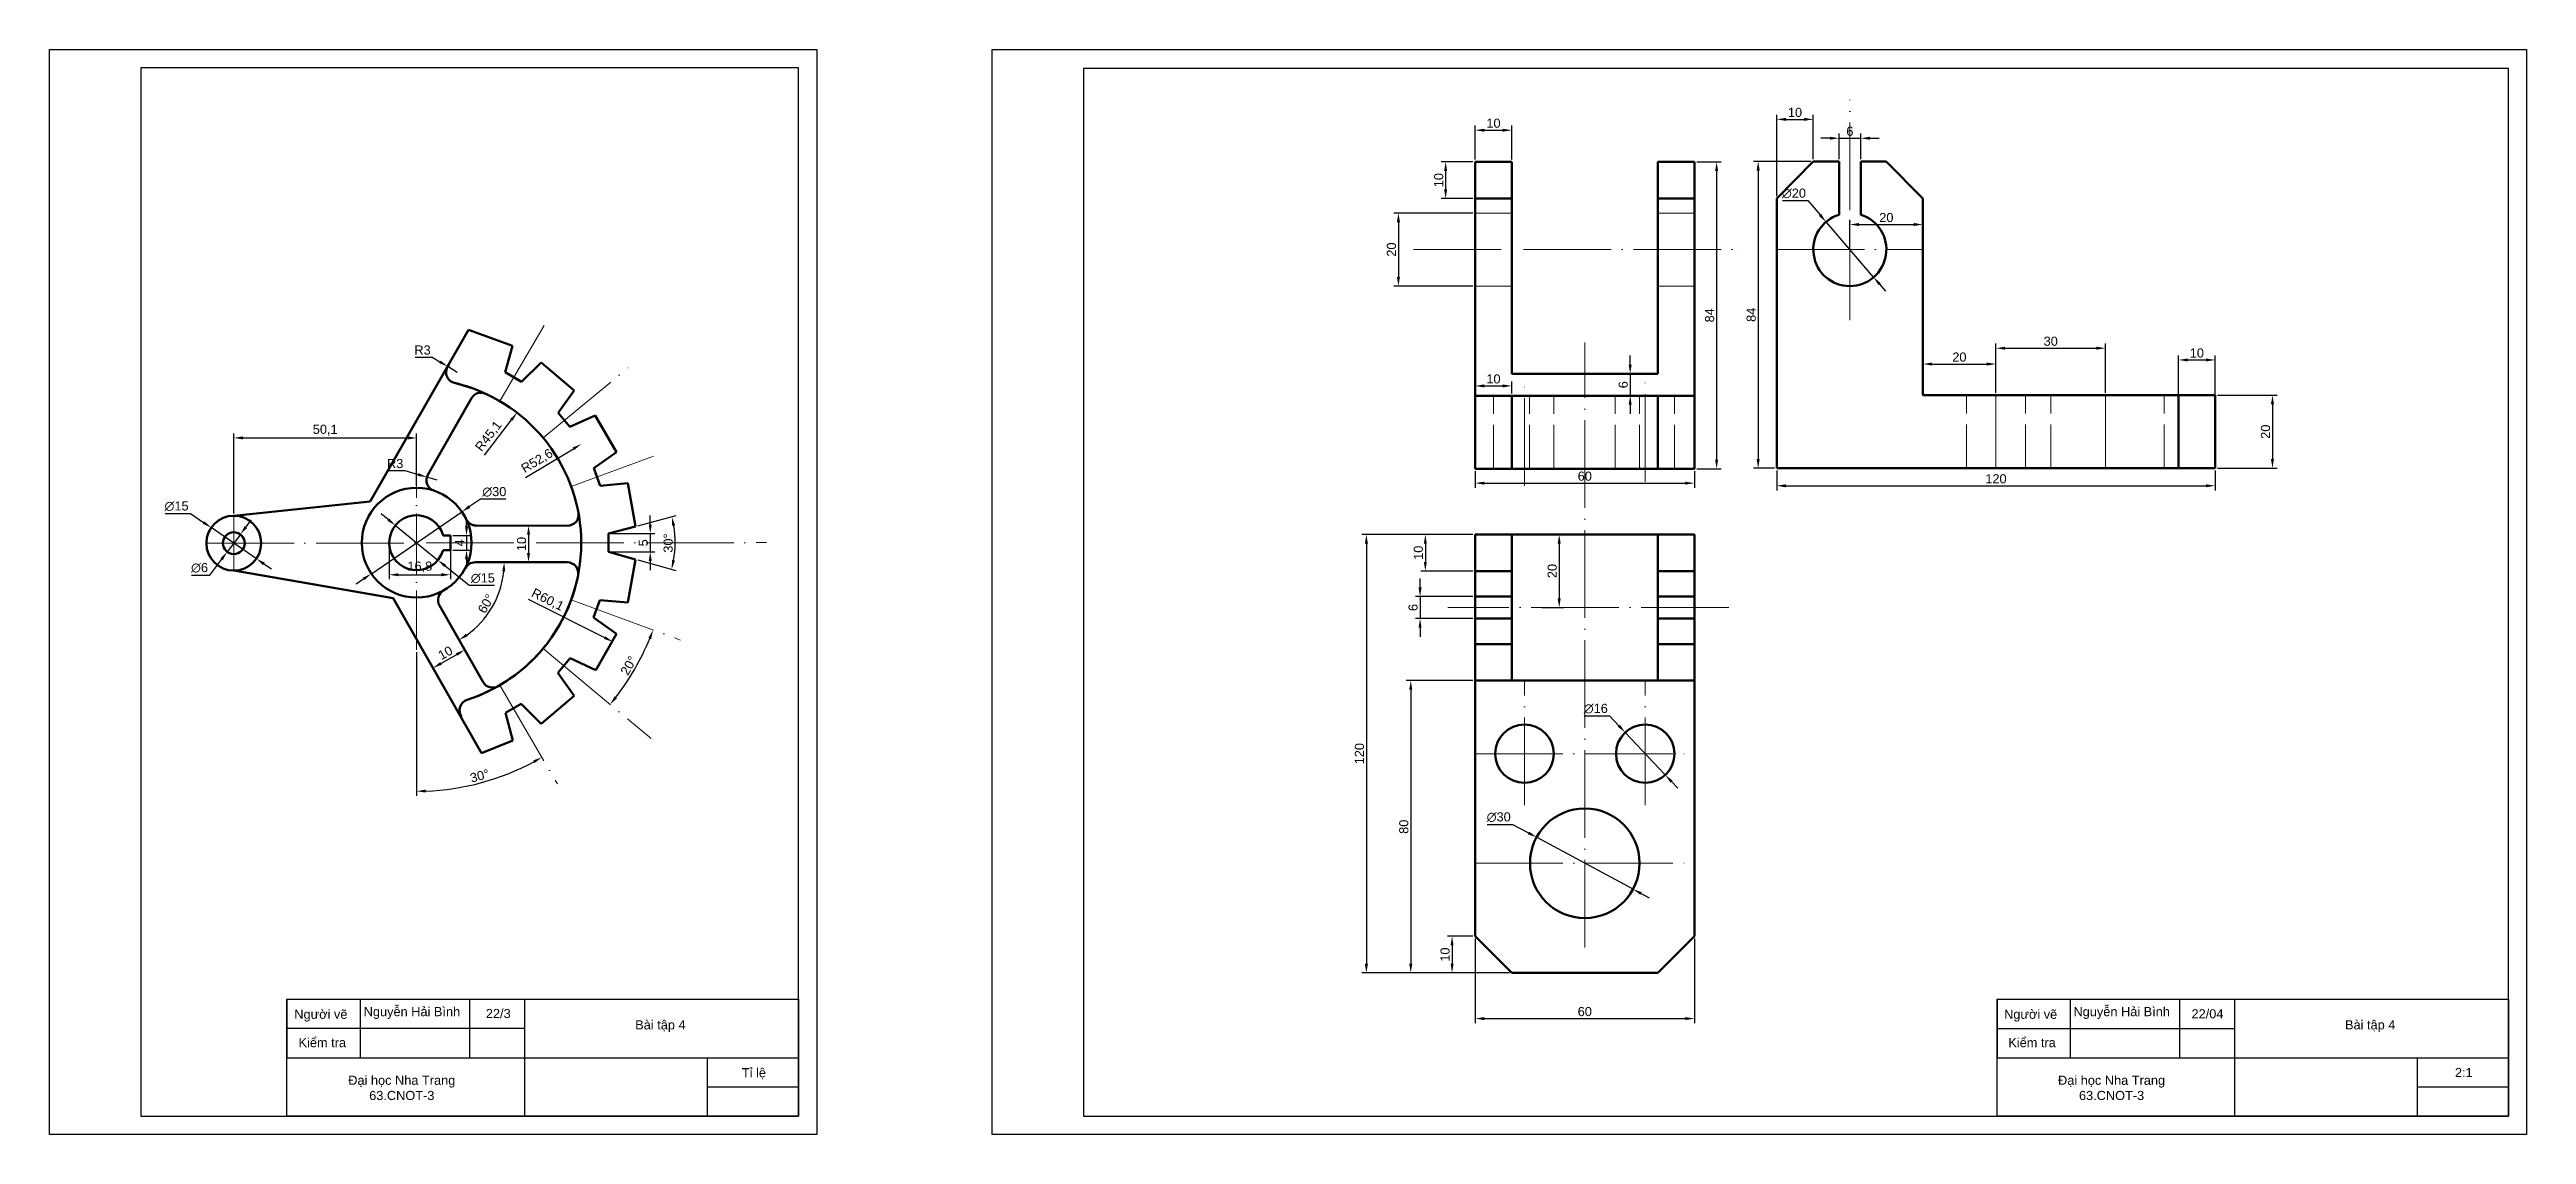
# Model space of a CAD drawing. Header units: millimetres. Extents: x 760 to 4139, y 0 to 297.
# Drawn here: x 1295 to 1973, y 0 to 297 of the extents above; entities that cross this region are included whole.
import ezdxf

# ---------------------------------------------------------------- set-up
doc = ezdxf.new("R2010")
doc.units = ezdxf.units.MM
doc.linetypes.add('ACAD_ISO02W100', pattern=[15, 12, -3])
doc.linetypes.add('ACAD_ISO04W100', pattern=[30, 24, -3, 0, -3])
for name, color, linetype, lineweight in [('liendam', 10, 'Continuous', 50), ('net dut', 50, 'ACAD_ISO02W100', 20), ('net manh', 193, 'Continuous', 20), ('truc', 130, 'ACAD_ISO04W100', 20)]:
    doc.layers.add(name, color=color, linetype=linetype, lineweight=lineweight)
doc.styles.add('chu1', font='arial.ttf')
doc.styles.get("Standard").update_dxf_attribs({"font": 'arial.ttf'})
doc.dimstyles.new('ISO-25', dxfattribs={"dimtxt": 2.5, "dimasz": 2.5, "dimexe": 1.25, "dimexo": 0.625, "dimtad": 1, "dimtoh": 1, "dimdec": 1, "dimtxsty": 'Standard', "dimcen": 2.5, "dimclrd": 256, "dimclre": 256, "dimclrt": 256, "dimadec": 0, "dimazin": 0, "dimtfac": 1, "dimtdec": 1, "dimtmove": 0, "dimatfit": 3, "dimfxl": 1, "dimarcsym": 0})

msp = doc.modelspace()

# ---------------------------------------------------------------- texts
at = {"char_height": 2.5, "attachment_point": 1, "style": 'chu1'}
for s, width, heights, insert in [('\\pxi-1,l1,qd,t0;{\\fArial|b0|i0|c163|p34;Người vẽ}', 15.3728, [4.3], (1361.77, 34.16)), ('\\pxi-1,l1,qd,t0;{\\fArial|b0|i0|c163|p34;Nguyễn Hải Bình}', 28.748, [4.3], (1380.76, 34.88)), ('22/3', 7.0878, [0], (1414.2, 34.36)), ('\\pxi-1,l1,qd,t0;{\\fArial|b0|i0|c163|p34;Người vẽ}', 15.3728, [4.3], (1829.82, 34.16)), ('\\pxi-1,l1,qd,t0;{\\fArial|b0|i0|c163|p34;Nguyễn Hải Bình}', 28.748, [4.3], (1848.81, 34.88)), ('22/04 ', 7.0057, [0], (1881.12, 34.28)), ('\\pxqc;{\\fArial|b0|i0|c163|p34;\\C0;Bài tập \\fArial|b0|i0|c0|p34;4}', 22.8509, [0], (1450.56, 31.26)), ('\\pxqc;{\\fArial|b0|i0|c163|p34;\\C0;Bài tập \\fArial|b0|i0|c0|p34;4}', 22.8509, [0], (1918.61, 31.26)), ('\\pxqd,t0;{\\fArial|b0|i0|c163|p34;Kiểm tra }', 15.3728, [4.3], (1362.92, 26.39)), ('\\pxqd,t0;{\\fArial|b0|i0|c163|p34;Kiểm tra }', 15.3728, [4.3], (1830.97, 26.39)), ('\\pxqc;{\\fArial|b0|i0|c163|p34;Đại học Nha Trang\\P63.CNOT-3}', 49.865, [0], (1366.25, 16.09)), ('\\pxqc;{\\fArial|b0|i0|c163|p34;\\C0;Tỉ lệ}', 10.602, [0], (1482.28, 18.15)), ('\\pxqc;{\\fArial|b0|i0|c163|p34;Đại học Nha Trang\\P63.CNOT-3}', 49.865, [0], (1834.3, 16.09)), ('\\pxqc;2:1', 9.2638, [0], (1951.02, 18.21))]:
    msp.add_mtext_dynamic_manual_height_columns(s, width=width, gutter_width=12.5, heights=heights, dxfattribs=dict(at, insert=insert))

# ---------------------------------------------------------------- blocks, each defined once
blk = doc.blocks.new('*D5')
at = {"lineweight": -2, "transparency": 16777216}
for p, q in [((1387.36, 181.74), (1392.01, 181.74)), ((1392.01, 181.74), (1395.63, 180.67)), ((1400.9, 179.1), (1398.02, 179.96))]:
    blk.add_line(p, q, dxfattribs=at)
at = {"transparency": 16777216}
blk.add_solid([(1395.75, 181.07), (1395.51, 180.27), (1398.02, 179.96)], dxfattribs=at)
at = {"layer": 'Defpoints', "color": 0, "transparency": 16777216}
for p in [(1398.02, 179.96), (1400.9, 179.1)]:
    blk.add_point(p, dxfattribs=at)
at = {"transparency": 16777216, "insert": (1389.37, 183.65), "char_height": 2.5, "attachment_point": 5}
blk.add_mtext('R3', dxfattribs=at)
blk = doc.blocks.new('*D6')
at = {"lineweight": -2, "transparency": 16777216}
for p, q in [((1347, 164.27), (1343.38, 159.47)), ((1348.5, 166.27), (1350, 168.26)), ((1338.62, 153.15), (1341.88, 157.47)), ((1333.64, 153.15), (1338.62, 153.15))]:
    blk.add_line(p, q, dxfattribs=at)
at = {"transparency": 16777216}
for points in [[(1348.17, 166.52), (1348.83, 166.02), (1347, 164.27)], [(1341.55, 157.72), (1342.21, 157.22), (1343.38, 159.47)]]:
    blk.add_solid(points, dxfattribs=at)
at = {"layer": 'Defpoints', "color": 0, "transparency": 16777216}
for p in [(1347, 164.27), (1343.38, 159.47)]:
    blk.add_point(p, dxfattribs=at)
at = {"transparency": 16777216, "insert": (1335.82, 155.12), "char_height": 2.5, "attachment_point": 5}
blk.add_mtext('∅6', dxfattribs=at)
blk = doc.blocks.new('*D7')
at = {"lineweight": -2, "transparency": 16777216}
for p, q in [((1326.37, 170.01), (1333.31, 170.01)), ((1333.31, 170.01), (1336.93, 167.53)), ((1351.38, 157.62), (1338.99, 166.12)), ((1353.44, 156.21), (1355.51, 154.8))]:
    blk.add_line(p, q, dxfattribs=at)
at = {"transparency": 16777216}
for points in [[(1337.17, 167.87), (1336.7, 167.19), (1338.99, 166.12)], [(1353.68, 156.55), (1353.21, 155.87), (1351.38, 157.62)]]:
    blk.add_solid(points, dxfattribs=at)
at = {"layer": 'Defpoints', "color": 0, "transparency": 16777216}
for p in [(1338.99, 166.12), (1351.38, 157.62)]:
    blk.add_point(p, dxfattribs=at)
at = {"transparency": 16777216, "insert": (1329.53, 171.98), "char_height": 2.5, "attachment_point": 5}
blk.add_mtext('∅15', dxfattribs=at)
blk = doc.blocks.new('*D8')
at = {"lineweight": -2, "transparency": 16777216}
for p, q in [((1394.86, 212.82), (1399.51, 212.82)), ((1399.51, 212.82), (1401.64, 211.51)), ((1406.32, 208.63), (1403.77, 210.2))]:
    blk.add_line(p, q, dxfattribs=at)
at = {"transparency": 16777216}
blk.add_solid([(1401.86, 211.86), (1401.42, 211.15), (1403.77, 210.2)], dxfattribs=at)
at = {"layer": 'Defpoints', "color": 0, "transparency": 16777216}
for p in [(1403.77, 210.2), (1406.32, 208.63)]:
    blk.add_point(p, dxfattribs=at)
at = {"transparency": 16777216, "insert": (1396.87, 214.72), "char_height": 2.5, "attachment_point": 5}
blk.add_mtext('R3', dxfattribs=at)
blk = doc.blocks.new('*D15')
at = {"lineweight": -2, "transparency": 16777216}
for p, q in [((1387.49, 168.31), (1385.56, 169.89)), ((1389.43, 166.73), (1401.07, 157.24)), ((1409.59, 150.3), (1403.01, 155.66)), ((1416.53, 150.3), (1409.59, 150.3))]:
    blk.add_line(p, q, dxfattribs=at)
at = {"transparency": 16777216}
for points in [[(1387.76, 168.63), (1387.23, 167.99), (1389.43, 166.73)], [(1403.28, 155.99), (1402.75, 155.34), (1401.07, 157.24)]]:
    blk.add_solid(points, dxfattribs=at)
at = {"layer": 'Defpoints', "color": 0, "transparency": 16777216}
for p in [(1389.43, 166.73), (1401.07, 157.24)]:
    blk.add_point(p, dxfattribs=at)
at = {"transparency": 16777216, "insert": (1413.37, 152.27), "char_height": 2.5, "attachment_point": 5}
blk.add_mtext('∅15', dxfattribs=at)
blk = doc.blocks.new('*D16')
at = {"lineweight": -2, "transparency": 16777216}
for p, q in [((1382.85, 153.51), (1407.65, 170.46)), ((1412.74, 173.94), (1409.72, 171.87)), ((1419.66, 173.94), (1412.74, 173.94)), ((1380.79, 152.1), (1378.72, 150.69))]:
    blk.add_line(p, q, dxfattribs=at)
at = {"transparency": 16777216}
for points in [[(1409.48, 172.22), (1409.95, 171.53), (1407.65, 170.46)], [(1380.55, 152.45), (1381.02, 151.76), (1382.85, 153.51)]]:
    blk.add_solid(points, dxfattribs=at)
at = {"layer": 'Defpoints', "color": 0, "transparency": 16777216}
for p in [(1407.65, 170.46), (1382.85, 153.51)]:
    blk.add_point(p, dxfattribs=at)
at = {"transparency": 16777216, "insert": (1416.51, 175.91), "char_height": 2.5, "attachment_point": 5}
blk.add_mtext('∅30', dxfattribs=at)
blk = doc.blocks.new('*D17')
at = {"lineweight": -2, "transparency": 16777216}
for p, q in [((1405.13, 163.96), (1410.16, 163.96)), ((1408.91, 166.46), (1408.91, 168.96)), ((1408.91, 163.96), (1408.91, 159.95)), ((1405.13, 159.95), (1410.16, 159.95)), ((1408.91, 157.45), (1408.91, 154.95))]:
    blk.add_line(p, q, dxfattribs=at)
at = {"transparency": 16777216}
for points in [[(1408.49, 166.46), (1409.32, 166.46), (1408.91, 163.96)], [(1408.49, 157.45), (1409.32, 157.45), (1408.91, 159.95)]]:
    blk.add_solid(points, dxfattribs=at)
at = {"layer": 'Defpoints', "color": 0, "transparency": 16777216}
for p in [(1404.5, 163.96), (1404.51, 159.95), (1408.91, 159.95)]:
    blk.add_point(p, dxfattribs=at)
at = {"transparency": 16777216, "insert": (1407.03, 161.96), "char_height": 2.5, "attachment_point": 5, "rotation": 90}
blk.add_mtext('4', dxfattribs=at)
blk = doc.blocks.new('*D18')
at = {"lineweight": -2, "transparency": 16777216}
for p, q in [((1387.74, 161.4), (1387.74, 151.97)), ((1404.5, 161.3), (1404.5, 151.97)), ((1390.24, 153.22), (1402, 153.22))]:
    blk.add_line(p, q, dxfattribs=at)
at = {"transparency": 16777216}
for points in [[(1390.24, 153.64), (1390.24, 152.8), (1387.74, 153.22)], [(1402, 153.64), (1402, 152.8), (1404.5, 153.22)]]:
    blk.add_solid(points, dxfattribs=at)
at = {"layer": 'Defpoints', "color": 0, "transparency": 16777216}
for p in [(1387.74, 162.02), (1404.5, 161.93), (1404.5, 153.22)]:
    blk.add_point(p, dxfattribs=at)
at = {"transparency": 16777216, "insert": (1396.12, 155.35), "char_height": 2.5, "attachment_point": 5}
blk.add_mtext('16,8', dxfattribs=at)
blk = doc.blocks.new('*D9')
at = {"lineweight": -2, "transparency": 16777216}
for p, q in [((1345.19, 170), (1345.19, 191.93)), ((1347.69, 190.68), (1392.75, 190.68)), ((1395.25, 177.63), (1395.25, 191.93))]:
    blk.add_line(p, q, dxfattribs=at)
at = {"transparency": 16777216}
for points in [[(1347.69, 191.1), (1347.69, 190.26), (1345.19, 190.68)], [(1392.75, 191.1), (1392.75, 190.26), (1395.25, 190.68)]]:
    blk.add_solid(points, dxfattribs=at)
at = {"layer": 'Defpoints', "color": 0, "transparency": 16777216}
for p in [(1395.25, 190.68), (1395.25, 177.01), (1345.19, 169.38)]:
    blk.add_point(p, dxfattribs=at)
at = {"transparency": 16777216, "insert": (1370.22, 192.81), "char_height": 2.5, "attachment_point": 5}
blk.add_mtext('50,1', dxfattribs=at)
blk = doc.blocks.new('*D10')
at = {"lineweight": -2, "transparency": 16777216}
blk.add_line((1413.79, 185.97), (1421.2, 195.6), dxfattribs=at)
blk.add_arc((1395.25, 161.87), 45.06, 349.49356, 54.02035, dxfattribs=at)
at = {"transparency": 16777216}
blk.add_solid([(1420.87, 195.86), (1421.53, 195.35), (1422.73, 197.58)], dxfattribs=at)
at = {"layer": 'Defpoints', "color": 0, "transparency": 16777216}
for p in [(1422.73, 197.58), (1395.25, 161.87)]:
    blk.add_point(p, dxfattribs=at)
at = {"transparency": 16777216, "insert": (1415.05, 191.09), "char_height": 2.5, "attachment_point": 5, "rotation": 52.43086}
blk.add_mtext('R45,1', dxfattribs=at)
blk = doc.blocks.new('*D0')
at = {"lineweight": -2, "transparency": 16777216}
blk.add_line((1425.04, 179.84), (1438.2, 187.73), dxfattribs=at)
at = {"transparency": 16777216}
blk.add_solid([(1437.98, 188.08), (1438.41, 187.37), (1440.34, 189.01)], dxfattribs=at)
at = {"layer": 'Defpoints', "color": 0, "transparency": 16777216}
for p in [(1440.34, 189.01), (1395.25, 161.99)]:
    blk.add_point(p, dxfattribs=at)
at = {"transparency": 16777216, "insert": (1428.29, 184.27), "char_height": 2.5, "attachment_point": 5, "rotation": 30.93704}
blk.add_mtext('R52,6', dxfattribs=at)
blk = doc.blocks.new('*D1')
at = {"lineweight": -2, "transparency": 16777216}
blk.add_line((1425.78, 146.53), (1446.7, 136.02), dxfattribs=at)
at = {"transparency": 16777216}
blk.add_solid([(1446.89, 136.39), (1446.51, 135.64), (1448.93, 134.89)], dxfattribs=at)
at = {"layer": 'Defpoints', "color": 0, "transparency": 16777216}
for p in [(1395.25, 161.87), (1448.93, 134.89)]:
    blk.add_point(p, dxfattribs=at)
at = {"transparency": 16777216, "insert": (1431.05, 146.26), "char_height": 2.5, "attachment_point": 5, "rotation": 333.31984}
blk.add_mtext('R60,1', dxfattribs=at)
blk = doc.blocks.new('*D11')
at = {"lineweight": -2, "transparency": 16777216}
for p, q in [((1448.39, 164.47), (1460.45, 164.47)), ((1459.2, 166.97), (1459.2, 169.47)), ((1459.2, 164.47), (1459.2, 159.47)), ((1448.39, 159.47), (1460.45, 159.47)), ((1459.2, 156.97), (1459.2, 154.47))]:
    blk.add_line(p, q, dxfattribs=at)
at = {"transparency": 16777216}
for points in [[(1458.79, 166.97), (1459.62, 166.97), (1459.2, 164.47)], [(1458.79, 156.97), (1459.62, 156.97), (1459.2, 159.47)]]:
    blk.add_solid(points, dxfattribs=at)
at = {"layer": 'Defpoints', "color": 0, "transparency": 16777216}
for p in [(1447.76, 164.47), (1447.76, 159.47), (1459.2, 159.47)]:
    blk.add_point(p, dxfattribs=at)
at = {"transparency": 16777216, "insert": (1457.31, 161.97), "char_height": 2.5, "attachment_point": 5, "rotation": 90}
blk.add_mtext('5', dxfattribs=at)
blk = doc.blocks.new('*D12')
at = {"lineweight": -2, "transparency": 16777216}
for p, q in [((1455.76, 166.6), (1466.31, 169.4)), ((1455.77, 157.27), (1466.24, 154.39))]:
    blk.add_line(p, q, dxfattribs=at)
blk.add_arc((1438.5, 162.01), 27.52, 349.84286, 9.66561, dxfattribs=at)
at = {"transparency": 16777216}
for points in [[(1465.22, 166.54), (1466.04, 166.72), (1465.1, 169.08)], [(1465.99, 157.07), (1465.18, 157.25), (1465.04, 154.72)]]:
    blk.add_solid(points, dxfattribs=at)
at = {"layer": 'Defpoints', "color": 0, "transparency": 16777216}
for p in [(1447.76, 164.47), (1455.16, 166.44), (1447.76, 159.47), (1455.17, 157.43), (1465.9, 159.48)]:
    blk.add_point(p, dxfattribs=at)
at = {"transparency": 16777216, "insert": (1464.12, 161.9), "char_height": 2.5, "attachment_point": 5, "rotation": 89.75424}
blk.add_mtext('30°', dxfattribs=at)
blk = doc.blocks.new('*D13')
at = {"lineweight": -2, "transparency": 16777216}
blk.add_line((1395.25, 132.01), (1395.25, 92.71), dxfattribs=at)
blk.add_arc((1395.25, 161.83), 67.87, 272.1106, 298.22358, dxfattribs=at)
at = {"transparency": 16777216}
for points in [[(1427.15, 102.39), (1427.55, 101.66), (1429.53, 103.25)], [(1397.76, 93.59), (1397.75, 94.42), (1395.25, 93.96)]]:
    blk.add_solid(points, dxfattribs=at)
at = {"layer": 'Defpoints', "color": 0, "transparency": 16777216}
for p in [(1395.25, 191.11), (1395.25, 132.63), (1417.99, 122.97), (1407.17, 95.01), (1433.81, 95.94)]:
    blk.add_point(p, dxfattribs=at)
at = {"transparency": 16777216, "insert": (1412.51, 98.16), "char_height": 2.5, "attachment_point": 5, "rotation": 15.16709}
blk.add_mtext('30°', dxfattribs=at)
blk = doc.blocks.new('*D14')
at = {"lineweight": -2, "transparency": 16777216}
blk.add_arc((1395.07, 161.99), 69.15, 322.28715, 337.71783, dxfattribs=at)
at = {"transparency": 16777216}
for points in [[(1458.67, 135.92), (1459.44, 135.61), (1459.96, 138.09)], [(1450.1, 119.42), (1449.45, 119.95), (1448.21, 117.73)]]:
    blk.add_solid(points, dxfattribs=at)
at = {"layer": 'Defpoints', "color": 0, "transparency": 16777216}
for p in [(1437.55, 146.34), (1429.86, 133.01), (1467.52, 135.31), (1452.89, 124.06), (1459.48, 108.35)]:
    blk.add_point(p, dxfattribs=at)
at = {"transparency": 16777216, "insert": (1453.31, 128.36), "char_height": 2.5, "attachment_point": 5, "rotation": 60.00249}
blk.add_mtext('20°', dxfattribs=at)
blk = doc.blocks.new('*D3')
at = {"lineweight": -2, "transparency": 16777216}
for p, q in [((1401.9, 128.94), (1406.24, 131.41)), ((1408.13, 133.14), (1409.03, 131.57)), ((1399.45, 128.18), (1400.35, 126.61))]:
    blk.add_line(p, q, dxfattribs=at)
at = {"transparency": 16777216}
for points in [[(1401.69, 129.3), (1402.11, 128.58), (1399.73, 127.7)], [(1406.03, 131.77), (1406.44, 131.05), (1408.41, 132.65)]]:
    blk.add_solid(points, dxfattribs=at)
at = {"layer": 'Defpoints', "color": 0, "transparency": 16777216}
for p in [(1407.82, 133.68), (1408.41, 132.65), (1399.14, 128.73)]:
    blk.add_point(p, dxfattribs=at)
at = {"transparency": 16777216, "insert": (1403.13, 131.83), "char_height": 2.5, "attachment_point": 5, "rotation": 29.70311}
blk.add_mtext('10', dxfattribs=at)
blk = doc.blocks.new('*D4')
at = {"lineweight": -2, "transparency": 16777216}
for p, q in [((1427.22, 166.67), (1424.63, 166.67)), ((1425.88, 164.17), (1425.88, 159.14)), ((1427.21, 156.64), (1424.63, 156.64))]:
    blk.add_line(p, q, dxfattribs=at)
at = {"transparency": 16777216}
for points in [[(1425.47, 164.17), (1426.3, 164.17), (1425.88, 166.67)], [(1425.47, 159.14), (1426.3, 159.14), (1425.88, 156.64)]]:
    blk.add_solid(points, dxfattribs=at)
at = {"layer": 'Defpoints', "color": 0, "transparency": 16777216}
for p in [(1427.84, 166.67), (1425.88, 156.64), (1427.84, 156.64)]:
    blk.add_point(p, dxfattribs=at)
at = {"transparency": 16777216, "insert": (1423.98, 161.65), "char_height": 2.5, "attachment_point": 5, "rotation": 89.98189}
blk.add_mtext('10', dxfattribs=at)
blk = doc.blocks.new('*D2')
at = {"lineweight": -2, "transparency": 16777216}
blk.add_arc((1394.72, 156.65), 24.5, 305.55273, 354.13227, dxfattribs=at)
at = {"transparency": 16777216}
for points in [[(1418.67, 154.16), (1419.51, 154.12), (1419.22, 156.64)], [(1409.19, 136.36), (1408.74, 137.07), (1406.86, 135.37)]]:
    blk.add_solid(points, dxfattribs=at)
at = {"layer": 'Defpoints', "color": 0, "transparency": 16777216}
for p in [(1411.23, 156.64), (1436.49, 156.63), (1401.48, 144.79), (1413.43, 140.83), (1413.44, 123.83)]:
    blk.add_point(p, dxfattribs=at)
at = {"transparency": 16777216, "insert": (1414.26, 145.29), "char_height": 2.5, "attachment_point": 5, "rotation": 59.8425}
blk.add_mtext('60°', dxfattribs=at)
blk = doc.blocks.new('*D19')
at = {"layer": 'Defpoints', "lineweight": -2, "transparency": 16777216}
for p, q in [((1684.41, 164.24), (1653.99, 164.24)), ((1655.24, 161.74), (1655.24, 46.74)), ((1694.41, 44.24), (1653.99, 44.24))]:
    blk.add_line(p, q, dxfattribs=at)
at = {"layer": 'Defpoints', "color": 0, "transparency": 16777216}
for p in [(1685.03, 164.24), (1655.24, 44.24), (1695.03, 44.24)]:
    blk.add_point(p, dxfattribs=at)
at = {"layer": 'Defpoints', "transparency": 16777216}
for points in [[(1654.82, 161.74), (1655.66, 161.74), (1655.24, 164.24)], [(1654.82, 46.74), (1655.66, 46.74), (1655.24, 44.24)]]:
    blk.add_solid(points, dxfattribs=at)
at = {"layer": 'Defpoints', "transparency": 16777216, "insert": (1653.34, 104.24), "char_height": 2.5, "attachment_point": 5, "rotation": 90}
blk.add_mtext('120', dxfattribs=at)
blk = doc.blocks.new('*D20')
at = {"layer": 'Defpoints', "lineweight": -2, "transparency": 16777216}
for p, q in [((1684.41, 124.24), (1666.14, 124.24)), ((1667.39, 121.74), (1667.39, 46.74)), ((1694.41, 44.24), (1666.14, 44.24))]:
    blk.add_line(p, q, dxfattribs=at)
at = {"layer": 'Defpoints', "color": 0, "transparency": 16777216}
for p in [(1685.03, 124.24), (1667.39, 44.24), (1695.03, 44.24)]:
    blk.add_point(p, dxfattribs=at)
at = {"layer": 'Defpoints', "transparency": 16777216}
for points in [[(1666.97, 121.74), (1667.81, 121.74), (1667.39, 124.24)], [(1666.97, 46.74), (1667.81, 46.74), (1667.39, 44.24)]]:
    blk.add_solid(points, dxfattribs=at)
at = {"layer": 'Defpoints', "transparency": 16777216, "insert": (1665.49, 84.24), "char_height": 2.5, "attachment_point": 5, "rotation": 90}
blk.add_mtext('80', dxfattribs=at)
blk = doc.blocks.new('*D21')
at = {"layer": 'Defpoints', "lineweight": -2, "transparency": 16777216}
for p, q in [((1684.41, 54.24), (1677.44, 54.24)), ((1678.69, 51.74), (1678.69, 46.74)), ((1694.41, 44.24), (1677.44, 44.24))]:
    blk.add_line(p, q, dxfattribs=at)
at = {"layer": 'Defpoints', "color": 0, "transparency": 16777216}
for p in [(1685.03, 54.24), (1678.69, 44.24), (1695.03, 44.24)]:
    blk.add_point(p, dxfattribs=at)
at = {"layer": 'Defpoints', "transparency": 16777216}
for points in [[(1678.28, 51.74), (1679.11, 51.74), (1678.69, 54.24)], [(1678.28, 46.74), (1679.11, 46.74), (1678.69, 44.24)]]:
    blk.add_solid(points, dxfattribs=at)
at = {"layer": 'Defpoints', "transparency": 16777216, "insert": (1676.79, 49.24), "char_height": 2.5, "attachment_point": 5, "rotation": 90}
blk.add_mtext('10', dxfattribs=at)
blk = doc.blocks.new('*D22')
at = {"layer": 'Defpoints', "lineweight": -2, "transparency": 16777216}
for p, q in [((1688.31, 84.89), (1695.23, 84.89)), ((1695.23, 84.89), (1699.62, 82.53)), ((1728.24, 67.14), (1701.82, 81.35)), ((1730.44, 65.95), (1732.65, 64.77))]:
    blk.add_line(p, q, dxfattribs=at)
at = {"layer": 'Defpoints', "color": 0, "transparency": 16777216}
for p in [(1701.82, 81.35), (1728.24, 67.14)]:
    blk.add_point(p, dxfattribs=at)
at = {"layer": 'Defpoints', "transparency": 16777216}
for points in [[(1699.82, 82.9), (1699.42, 82.16), (1701.82, 81.35)], [(1730.64, 66.32), (1730.25, 65.59), (1728.24, 67.14)]]:
    blk.add_solid(points, dxfattribs=at)
at = {"layer": 'Defpoints', "transparency": 16777216, "insert": (1691.46, 86.86), "char_height": 2.5, "attachment_point": 5}
blk.add_mtext('∅30', dxfattribs=at)
blk = doc.blocks.new('*D23')
at = {"layer": 'Defpoints', "lineweight": -2, "transparency": 16777216}
for p, q in [((1714.89, 114.59), (1721.82, 114.59)), ((1721.82, 114.59), (1724.38, 111.88)), ((1737.07, 98.42), (1726.09, 110.06)), ((1738.78, 96.6), (1740.5, 94.78))]:
    blk.add_line(p, q, dxfattribs=at)
at = {"layer": 'Defpoints', "color": 0, "transparency": 16777216}
for p in [(1726.09, 110.06), (1737.07, 98.42)]:
    blk.add_point(p, dxfattribs=at)
at = {"layer": 'Defpoints', "transparency": 16777216}
for points in [[(1724.68, 112.17), (1724.07, 111.59), (1726.09, 110.06)], [(1739.09, 96.89), (1738.48, 96.32), (1737.07, 98.42)]]:
    blk.add_solid(points, dxfattribs=at)
at = {"layer": 'Defpoints', "transparency": 16777216, "insert": (1718.04, 116.56), "char_height": 2.5, "attachment_point": 5}
blk.add_mtext('∅16', dxfattribs=at)
blk = doc.blocks.new('*D24')
at = {"layer": 'Defpoints', "lineweight": -2, "transparency": 16777216}
for p, q in [((1684.41, 164.24), (1670.13, 164.24)), ((1671.38, 161.74), (1671.38, 156.74)), ((1684.41, 154.24), (1670.13, 154.24))]:
    blk.add_line(p, q, dxfattribs=at)
at = {"layer": 'Defpoints', "color": 0, "transparency": 16777216}
for p in [(1685.03, 164.24), (1671.38, 154.24), (1685.03, 154.24)]:
    blk.add_point(p, dxfattribs=at)
at = {"layer": 'Defpoints', "transparency": 16777216}
for points in [[(1670.96, 161.74), (1671.79, 161.74), (1671.38, 164.24)], [(1670.96, 156.74), (1671.79, 156.74), (1671.38, 154.24)]]:
    blk.add_solid(points, dxfattribs=at)
at = {"layer": 'Defpoints', "transparency": 16777216, "insert": (1669.47, 159.24), "char_height": 2.5, "attachment_point": 5, "rotation": 90}
blk.add_mtext('10', dxfattribs=at)
blk = doc.blocks.new('*D25')
at = {"layer": 'Defpoints', "lineweight": -2, "transparency": 16777216}
for p, q in [((1669.93, 149.74), (1669.93, 152.24)), ((1684.41, 147.24), (1668.68, 147.24)), ((1669.93, 147.24), (1669.93, 141.24)), ((1684.41, 141.24), (1668.68, 141.24)), ((1669.93, 138.74), (1669.93, 136.24))]:
    blk.add_line(p, q, dxfattribs=at)
at = {"layer": 'Defpoints', "color": 0, "transparency": 16777216}
for p in [(1685.03, 147.24), (1669.93, 141.24), (1685.03, 141.24)]:
    blk.add_point(p, dxfattribs=at)
at = {"layer": 'Defpoints', "transparency": 16777216}
for points in [[(1669.52, 149.74), (1670.35, 149.74), (1669.93, 147.24)], [(1669.52, 138.74), (1670.35, 138.74), (1669.93, 141.24)]]:
    blk.add_solid(points, dxfattribs=at)
at = {"layer": 'Defpoints', "transparency": 16777216, "insert": (1668.03, 144.24), "char_height": 2.5, "attachment_point": 5, "rotation": 90}
blk.add_mtext('6', dxfattribs=at)
blk = doc.blocks.new('*D26')
at = {"layer": 'Defpoints', "lineweight": -2, "transparency": 16777216}
for p, q in [((1703.27, 164.24), (1709.28, 164.24)), ((1708.03, 161.74), (1708.03, 146.74)), ((1703.27, 144.24), (1709.28, 144.24))]:
    blk.add_line(p, q, dxfattribs=at)
at = {"layer": 'Defpoints', "color": 0, "transparency": 16777216}
for p in [(1702.64, 164.24), (1702.64, 144.24), (1708.03, 144.24)]:
    blk.add_point(p, dxfattribs=at)
at = {"layer": 'Defpoints', "transparency": 16777216}
for points in [[(1707.61, 161.74), (1708.44, 161.74), (1708.03, 164.24)], [(1707.61, 146.74), (1708.44, 146.74), (1708.03, 144.24)]]:
    blk.add_solid(points, dxfattribs=at)
at = {"layer": 'Defpoints', "transparency": 16777216, "insert": (1706.12, 154.24), "char_height": 2.5, "attachment_point": 5, "rotation": 90}
blk.add_mtext('20', dxfattribs=at)
blk = doc.blocks.new('*D27')
at = {"layer": 'Defpoints', "lineweight": -2, "transparency": 16777216}
for p, q in [((1685.03, 53.62), (1685.03, 30.47)), ((1745.03, 53.62), (1745.03, 30.47)), ((1687.53, 31.72), (1742.53, 31.72))]:
    blk.add_line(p, q, dxfattribs=at)
at = {"layer": 'Defpoints', "color": 0, "transparency": 16777216}
for p in [(1685.03, 54.24), (1745.03, 54.24), (1745.03, 31.72)]:
    blk.add_point(p, dxfattribs=at)
at = {"layer": 'Defpoints', "transparency": 16777216}
for points in [[(1687.53, 32.14), (1687.53, 31.31), (1685.03, 31.72)], [(1742.53, 32.14), (1742.53, 31.31), (1745.03, 31.72)]]:
    blk.add_solid(points, dxfattribs=at)
at = {"layer": 'Defpoints', "transparency": 16777216, "insert": (1715.03, 33.63), "char_height": 2.5, "attachment_point": 5}
blk.add_mtext('60', dxfattribs=at)
blk = doc.blocks.new('*D28')
at = {"layer": 'Defpoints', "lineweight": -2, "transparency": 16777216}
for p, q in [((1745.66, 266.24), (1752.36, 266.24)), ((1751.11, 263.74), (1751.11, 184.74)), ((1745.66, 182.24), (1752.36, 182.24))]:
    blk.add_line(p, q, dxfattribs=at)
at = {"layer": 'Defpoints', "color": 0, "transparency": 16777216}
for p in [(1745.03, 266.24), (1745.03, 182.24), (1751.11, 182.24)]:
    blk.add_point(p, dxfattribs=at)
at = {"layer": 'Defpoints', "transparency": 16777216}
for points in [[(1750.7, 263.74), (1751.53, 263.74), (1751.11, 266.24)], [(1750.7, 184.74), (1751.53, 184.74), (1751.11, 182.24)]]:
    blk.add_solid(points, dxfattribs=at)
at = {"layer": 'Defpoints', "transparency": 16777216, "insert": (1749.21, 224.24), "char_height": 2.5, "attachment_point": 5, "rotation": 90}
blk.add_mtext('84', dxfattribs=at)
blk = doc.blocks.new('*D29')
at = {"layer": 'Defpoints', "lineweight": -2, "transparency": 16777216}
for p, q in [((1685.03, 181.62), (1685.03, 177.05)), ((1687.53, 178.3), (1742.53, 178.3)), ((1745.03, 181.62), (1745.03, 177.05))]:
    blk.add_line(p, q, dxfattribs=at)
at = {"layer": 'Defpoints', "color": 0, "transparency": 16777216}
for p in [(1685.03, 182.24), (1745.03, 182.24), (1745.03, 178.3)]:
    blk.add_point(p, dxfattribs=at)
at = {"layer": 'Defpoints', "transparency": 16777216}
for points in [[(1687.53, 178.71), (1687.53, 177.88), (1685.03, 178.3)], [(1742.53, 178.71), (1742.53, 177.88), (1745.03, 178.3)]]:
    blk.add_solid(points, dxfattribs=at)
at = {"layer": 'Defpoints', "transparency": 16777216, "insert": (1715.03, 180.2), "char_height": 2.5, "attachment_point": 5}
blk.add_mtext('60', dxfattribs=at)
blk = doc.blocks.new('*D30')
at = {"layer": 'Defpoints', "lineweight": -2, "transparency": 16777216}
for p, q in [((1684.41, 266.24), (1675.69, 266.24)), ((1676.94, 263.74), (1676.94, 258.74)), ((1684.41, 256.24), (1675.69, 256.24))]:
    blk.add_line(p, q, dxfattribs=at)
at = {"layer": 'Defpoints', "color": 0, "transparency": 16777216}
for p in [(1685.03, 266.24), (1676.94, 256.24), (1685.03, 256.24)]:
    blk.add_point(p, dxfattribs=at)
at = {"layer": 'Defpoints', "transparency": 16777216}
for points in [[(1676.52, 263.74), (1677.36, 263.74), (1676.94, 266.24)], [(1676.52, 258.74), (1677.36, 258.74), (1676.94, 256.24)]]:
    blk.add_solid(points, dxfattribs=at)
at = {"layer": 'Defpoints', "transparency": 16777216, "insert": (1675.04, 261.24), "char_height": 2.5, "attachment_point": 5, "rotation": 90}
blk.add_mtext('10', dxfattribs=at)
blk = doc.blocks.new('*D31')
at = {"layer": 'Defpoints', "lineweight": -2, "transparency": 16777216}
for p, q in [((1684.41, 252.24), (1662.77, 252.24)), ((1664.02, 249.74), (1664.02, 234.74)), ((1684.41, 232.24), (1662.77, 232.24))]:
    blk.add_line(p, q, dxfattribs=at)
at = {"layer": 'Defpoints', "color": 0, "transparency": 16777216}
for p in [(1685.03, 252.24), (1664.02, 232.24), (1685.03, 232.24)]:
    blk.add_point(p, dxfattribs=at)
at = {"layer": 'Defpoints', "transparency": 16777216}
for points in [[(1663.6, 249.74), (1664.43, 249.74), (1664.02, 252.24)], [(1663.6, 234.74), (1664.43, 234.74), (1664.02, 232.24)]]:
    blk.add_solid(points, dxfattribs=at)
at = {"layer": 'Defpoints', "transparency": 16777216, "insert": (1662.11, 242.24), "char_height": 2.5, "attachment_point": 5, "rotation": 90}
blk.add_mtext('20', dxfattribs=at)
blk = doc.blocks.new('*D32')
at = {"layer": 'Defpoints', "lineweight": -2, "transparency": 16777216}
for p, q in [((1727.45, 210.74), (1727.45, 213.24)), ((1722.77, 208.24), (1728.7, 208.24)), ((1727.45, 208.24), (1727.45, 202.24)), ((1722.77, 202.24), (1728.7, 202.24)), ((1727.45, 199.74), (1727.45, 197.24))]:
    blk.add_line(p, q, dxfattribs=at)
at = {"layer": 'Defpoints', "color": 0, "transparency": 16777216}
for p in [(1722.14, 208.24), (1722.14, 202.24), (1727.45, 202.24)]:
    blk.add_point(p, dxfattribs=at)
at = {"layer": 'Defpoints', "transparency": 16777216}
for points in [[(1727.04, 210.74), (1727.87, 210.74), (1727.45, 208.24)], [(1727.04, 199.74), (1727.87, 199.74), (1727.45, 202.24)]]:
    blk.add_solid(points, dxfattribs=at)
at = {"layer": 'Defpoints', "transparency": 16777216, "insert": (1725.55, 205.24), "char_height": 2.5, "attachment_point": 5, "rotation": 90}
blk.add_mtext('6', dxfattribs=at)
blk = doc.blocks.new('*D33')
at = {"layer": 'Defpoints', "lineweight": -2, "transparency": 16777216}
for p, q in [((1685.03, 202.87), (1685.03, 206.17)), ((1687.53, 204.92), (1692.53, 204.92)), ((1695.03, 202.87), (1695.03, 206.17))]:
    blk.add_line(p, q, dxfattribs=at)
at = {"layer": 'Defpoints', "color": 0, "transparency": 16777216}
for p in [(1695.03, 204.92), (1685.03, 202.24), (1695.03, 202.24)]:
    blk.add_point(p, dxfattribs=at)
at = {"layer": 'Defpoints', "transparency": 16777216}
for points in [[(1687.53, 205.34), (1687.53, 204.5), (1685.03, 204.92)], [(1692.53, 205.34), (1692.53, 204.5), (1695.03, 204.92)]]:
    blk.add_solid(points, dxfattribs=at)
at = {"layer": 'Defpoints', "transparency": 16777216, "insert": (1690.03, 206.82), "char_height": 2.5, "attachment_point": 5}
blk.add_mtext('10', dxfattribs=at)
blk = doc.blocks.new('*D34')
at = {"layer": 'Defpoints', "lineweight": -2, "transparency": 16777216}
for p, q in [((1685.03, 266.87), (1685.03, 276.17)), ((1687.53, 274.92), (1692.53, 274.92)), ((1695.03, 266.87), (1695.03, 276.17))]:
    blk.add_line(p, q, dxfattribs=at)
at = {"layer": 'Defpoints', "color": 0, "transparency": 16777216}
for p in [(1695.03, 274.92), (1685.03, 266.24), (1695.03, 266.24)]:
    blk.add_point(p, dxfattribs=at)
at = {"layer": 'Defpoints', "transparency": 16777216}
for points in [[(1687.53, 275.33), (1687.53, 274.5), (1685.03, 274.92)], [(1692.53, 275.33), (1692.53, 274.5), (1695.03, 274.92)]]:
    blk.add_solid(points, dxfattribs=at)
at = {"layer": 'Defpoints', "transparency": 16777216, "insert": (1690.03, 276.82), "char_height": 2.5, "attachment_point": 5}
blk.add_mtext('10', dxfattribs=at)
blk = doc.blocks.new('*D35')
at = {"layer": 'Defpoints', "lineweight": -2, "transparency": 16777216}
for p, q in [((1769.13, 255.64), (1776.05, 255.64)), ((1776.05, 255.64), (1779.43, 251.72)), ((1794.1, 234.66), (1781.06, 249.82)), ((1795.73, 232.77), (1797.36, 230.87))]:
    blk.add_line(p, q, dxfattribs=at)
at = {"layer": 'Defpoints', "color": 0, "transparency": 16777216}
for p in [(1781.06, 249.82), (1794.1, 234.66)]:
    blk.add_point(p, dxfattribs=at)
at = {"layer": 'Defpoints', "transparency": 16777216}
for points in [[(1779.74, 251.99), (1779.11, 251.44), (1781.06, 249.82)], [(1796.05, 233.04), (1795.42, 232.49), (1794.1, 234.66)]]:
    blk.add_solid(points, dxfattribs=at)
at = {"layer": 'Defpoints', "transparency": 16777216, "insert": (1772.28, 257.61), "char_height": 2.5, "attachment_point": 5}
blk.add_mtext('∅20', dxfattribs=at)
blk = doc.blocks.new('*D36')
at = {"layer": 'Defpoints', "lineweight": -2, "transparency": 16777216}
for p, q in [((1782.12, 272.72), (1779.62, 272.72)), ((1784.62, 267), (1784.62, 273.97)), ((1784.62, 272.72), (1790.59, 272.72)), ((1790.59, 267), (1790.59, 273.97)), ((1793.09, 272.72), (1795.59, 272.72))]:
    blk.add_line(p, q, dxfattribs=at)
at = {"layer": 'Defpoints', "color": 0, "transparency": 16777216}
for p in [(1790.59, 272.72), (1784.62, 266.38), (1790.59, 266.38)]:
    blk.add_point(p, dxfattribs=at)
at = {"layer": 'Defpoints', "transparency": 16777216}
for points in [[(1782.12, 273.13), (1782.12, 272.3), (1784.62, 272.72)], [(1793.09, 273.13), (1793.09, 272.3), (1790.59, 272.72)]]:
    blk.add_solid(points, dxfattribs=at)
at = {"layer": 'Defpoints', "transparency": 16777216, "insert": (1787.6, 274.62), "char_height": 2.5, "attachment_point": 5}
blk.add_mtext('6', dxfattribs=at)
blk = doc.blocks.new('*D37')
at = {"layer": 'Defpoints', "lineweight": -2, "transparency": 16777216}
for p, q in [((1767.58, 256.87), (1767.58, 279.13)), ((1777.57, 267), (1777.57, 279.13)), ((1770.08, 277.88), (1775.07, 277.88))]:
    blk.add_line(p, q, dxfattribs=at)
at = {"layer": 'Defpoints', "color": 0, "transparency": 16777216}
for p in [(1777.57, 277.88), (1777.57, 266.38), (1767.58, 256.24)]:
    blk.add_point(p, dxfattribs=at)
at = {"layer": 'Defpoints', "transparency": 16777216}
for points in [[(1770.08, 278.3), (1770.08, 277.47), (1767.58, 277.88)], [(1775.07, 278.3), (1775.07, 277.47), (1777.57, 277.88)]]:
    blk.add_solid(points, dxfattribs=at)
at = {"layer": 'Defpoints', "transparency": 16777216, "insert": (1772.57, 279.78), "char_height": 2.5, "attachment_point": 5}
blk.add_mtext('10', dxfattribs=at)
blk = doc.blocks.new('*D38')
at = {"layer": 'Defpoints', "lineweight": -2, "transparency": 16777216}
for p, q in [((1877.58, 198.52), (1877.58, 213.27)), ((1880.08, 212.02), (1885.08, 212.02)), ((1887.58, 198.52), (1887.58, 213.27))]:
    blk.add_line(p, q, dxfattribs=at)
at = {"layer": 'Defpoints', "color": 0, "transparency": 16777216}
for p in [(1887.58, 212.02), (1877.58, 197.9), (1887.58, 197.9)]:
    blk.add_point(p, dxfattribs=at)
at = {"layer": 'Defpoints', "transparency": 16777216}
for points in [[(1880.08, 212.44), (1880.08, 211.61), (1877.58, 212.02)], [(1885.08, 212.44), (1885.08, 211.61), (1887.58, 212.02)]]:
    blk.add_solid(points, dxfattribs=at)
at = {"layer": 'Defpoints', "transparency": 16777216, "insert": (1882.58, 213.92), "char_height": 2.5, "attachment_point": 5}
blk.add_mtext('10', dxfattribs=at)
blk = doc.blocks.new('*D39')
at = {"layer": 'Defpoints', "lineweight": -2, "transparency": 16777216}
for p, q in [((1807.58, 203), (1807.58, 212.15)), ((1810.08, 210.9), (1825.08, 210.9)), ((1827.58, 203), (1827.58, 212.15))]:
    blk.add_line(p, q, dxfattribs=at)
at = {"layer": 'Defpoints', "color": 0, "transparency": 16777216}
for p in [(1827.58, 210.9), (1807.58, 202.38), (1827.58, 202.38)]:
    blk.add_point(p, dxfattribs=at)
at = {"layer": 'Defpoints', "transparency": 16777216}
for points in [[(1810.08, 211.32), (1810.08, 210.49), (1807.58, 210.9)], [(1825.08, 211.32), (1825.08, 210.49), (1827.58, 210.9)]]:
    blk.add_solid(points, dxfattribs=at)
at = {"layer": 'Defpoints', "transparency": 16777216, "insert": (1817.58, 212.8), "char_height": 2.5, "attachment_point": 5}
blk.add_mtext('20', dxfattribs=at)
blk = doc.blocks.new('*D40')
at = {"layer": 'Defpoints', "lineweight": -2, "transparency": 16777216}
for p, q in [((1827.58, 203), (1827.58, 216.49)), ((1830.08, 215.24), (1855.08, 215.24)), ((1857.58, 203), (1857.58, 216.49))]:
    blk.add_line(p, q, dxfattribs=at)
at = {"layer": 'Defpoints', "color": 0, "transparency": 16777216}
for p in [(1857.58, 215.24), (1827.58, 202.38), (1857.58, 202.38)]:
    blk.add_point(p, dxfattribs=at)
at = {"layer": 'Defpoints', "transparency": 16777216}
for points in [[(1830.08, 215.65), (1830.08, 214.82), (1827.58, 215.24)], [(1855.08, 215.65), (1855.08, 214.82), (1857.58, 215.24)]]:
    blk.add_solid(points, dxfattribs=at)
at = {"layer": 'Defpoints', "transparency": 16777216, "insert": (1842.58, 217.14), "char_height": 2.5, "attachment_point": 5}
blk.add_mtext('30', dxfattribs=at)
blk = doc.blocks.new('*D41')
at = {"layer": 'Defpoints', "lineweight": -2, "transparency": 16777216}
for p, q in [((1888.2, 202.38), (1904.53, 202.38)), ((1903.28, 199.88), (1903.28, 184.88)), ((1888.2, 182.38), (1904.53, 182.38))]:
    blk.add_line(p, q, dxfattribs=at)
at = {"layer": 'Defpoints', "color": 0, "transparency": 16777216}
for p in [(1887.58, 202.38), (1887.58, 182.38), (1903.28, 182.38)]:
    blk.add_point(p, dxfattribs=at)
at = {"layer": 'Defpoints', "transparency": 16777216}
for points in [[(1902.86, 199.88), (1903.7, 199.88), (1903.28, 202.38)], [(1902.86, 184.88), (1903.7, 184.88), (1903.28, 182.38)]]:
    blk.add_solid(points, dxfattribs=at)
at = {"layer": 'Defpoints', "transparency": 16777216, "insert": (1901.38, 192.38), "char_height": 2.5, "attachment_point": 5, "rotation": 90}
blk.add_mtext('20', dxfattribs=at)
blk = doc.blocks.new('*D42')
at = {"layer": 'Defpoints', "lineweight": -2, "transparency": 16777216}
for p, q in [((1767.58, 181.75), (1767.58, 176.33)), ((1770.08, 177.58), (1885.08, 177.58)), ((1887.58, 181.75), (1887.58, 176.33))]:
    blk.add_line(p, q, dxfattribs=at)
at = {"layer": 'Defpoints', "color": 0, "transparency": 16777216}
for p in [(1767.58, 182.38), (1887.58, 182.38), (1887.58, 177.58)]:
    blk.add_point(p, dxfattribs=at)
at = {"layer": 'Defpoints', "transparency": 16777216}
for points in [[(1770.08, 177.99), (1770.08, 177.16), (1767.58, 177.58)], [(1885.08, 177.99), (1885.08, 177.16), (1887.58, 177.58)]]:
    blk.add_solid(points, dxfattribs=at)
at = {"layer": 'Defpoints', "transparency": 16777216, "insert": (1827.58, 179.48), "char_height": 2.5, "attachment_point": 5}
blk.add_mtext('120', dxfattribs=at)
blk = doc.blocks.new('*D43')
at = {"layer": 'Defpoints', "lineweight": -2, "transparency": 16777216}
for p, q in [((1776.94, 266.38), (1761.24, 266.38)), ((1762.49, 263.88), (1762.49, 184.88)), ((1766.95, 182.38), (1761.24, 182.38))]:
    blk.add_line(p, q, dxfattribs=at)
at = {"layer": 'Defpoints', "color": 0, "transparency": 16777216}
for p in [(1777.57, 266.38), (1762.49, 182.38), (1767.58, 182.38)]:
    blk.add_point(p, dxfattribs=at)
at = {"layer": 'Defpoints', "transparency": 16777216}
for points in [[(1762.07, 263.88), (1762.91, 263.88), (1762.49, 266.38)], [(1762.07, 184.88), (1762.91, 184.88), (1762.49, 182.38)]]:
    blk.add_solid(points, dxfattribs=at)
at = {"layer": 'Defpoints', "transparency": 16777216, "insert": (1760.59, 224.38), "char_height": 2.5, "attachment_point": 5, "rotation": 90}
blk.add_mtext('84', dxfattribs=at)
blk = doc.blocks.new('*D44')
at = {"layer": 'Defpoints', "lineweight": -2, "transparency": 16777216}
for p, q in [((1787.58, 242.87), (1787.58, 250.35)), ((1790.08, 249.1), (1805.08, 249.1)), ((1807.58, 242.87), (1807.58, 250.35))]:
    blk.add_line(p, q, dxfattribs=at)
at = {"layer": 'Defpoints', "color": 0, "transparency": 16777216}
for p in [(1807.58, 249.1), (1787.58, 242.24), (1807.58, 242.24)]:
    blk.add_point(p, dxfattribs=at)
at = {"layer": 'Defpoints', "transparency": 16777216}
for points in [[(1790.08, 249.52), (1790.08, 248.68), (1787.58, 249.1)], [(1805.08, 249.52), (1805.08, 248.68), (1807.58, 249.1)]]:
    blk.add_solid(points, dxfattribs=at)
at = {"layer": 'Defpoints', "transparency": 16777216, "insert": (1797.58, 251), "char_height": 2.5, "attachment_point": 5}
blk.add_mtext('20', dxfattribs=at)

# ---------------------------------------------------------------- dimensions: what is measured, and where the dimension line sits
dim = msp.add_radius_dim(center=(1406.32, 208.63), mpoint=(1403.77, 210.2), dimstyle='ISO-25')
dim.commit()
dim.dimension.update_dxf_attribs({"geometry": '*D8', "text_midpoint": (1396.87, 214.72)})
for center, mpoint, picture, middle in [((1395.25, 161.87), (1422.73, 197.58), '*D10', (1416.73, 189.79)), ((1400.9, 179.1), (1398.02, 179.96), '*D5', (1389.37, 181.74)), ((1395.25, 161.99), (1440.34, 189.01), '*D0', (1429.38, 182.44)), ((1395.25, 161.87), (1448.93, 134.89), '*D1', (1430.09, 144.36))]:
    dim = msp.add_radius_dim(center=center, mpoint=mpoint, dimstyle='ISO-25')
    dim.commit()
    dim.dimension.update_dxf_attribs({"geometry": picture, "text_midpoint": middle, "dimtype": 164})
for base, p1, p2, picture, middle in [((1395.25, 190.68), (1345.19, 169.38), (1395.25, 177.01), '*D9', (1370.22, 192.81)), ((1404.5, 153.22), (1387.74, 162.02), (1404.5, 161.93), '*D18', (1396.12, 155.35))]:
    dim = msp.add_linear_dim(base=base, p1=p1, p2=p2, dimstyle='ISO-25')
    dim.commit()
    dim.dimension.update_dxf_attribs({"geometry": picture, "text_midpoint": middle})
for base, line1, line2, picture, middle in [((1407.17, 95.01), ((1417.99, 122.97), (1433.81, 95.94)), ((1395.25, 191.11), (1395.25, 132.63)), '*D13', (1412.51, 98.16)), ((1465.9, 159.48), ((1447.76, 159.47), (1455.17, 157.43)), ((1447.76, 164.47), (1455.16, 166.44)), '*D12', (1464.12, 161.9)), ((1413.43, 140.83), ((1411.23, 156.64), (1436.49, 156.63)), ((1401.48, 144.79), (1413.44, 123.83)), '*D2', (1414.26, 145.29)), ((1452.89, 124.06), ((1437.55, 146.34), (1467.52, 135.31)), ((1429.86, 133.01), (1459.48, 108.35)), '*D14', (1453.31, 128.36))]:
    dim = msp.add_angular_dim_2l(base=base, line1=line1, line2=line2, dimstyle='ISO-25')
    dim.commit()
    dim.dimension.update_dxf_attribs({"geometry": picture, "text_midpoint": middle})
for p1, p2, picture, middle in [((1382.85, 153.51), (1407.65, 170.46), '*D16', (1416.51, 173.94)), ((1351.38, 157.62), (1338.99, 166.12), '*D7', (1329.53, 170.01)), ((1389.43, 166.73), (1401.07, 157.24), '*D15', (1413.37, 150.3)), ((1347, 164.27), (1343.38, 159.47), '*D6', (1335.82, 153.15))]:
    dim = msp.add_diameter_dim_2p(p1=p1, p2=p2, dimstyle='ISO-25')
    dim.commit()
    dim.dimension.update_dxf_attribs({"geometry": picture, "text_midpoint": middle, "dimtype": 163})
for base, p1, p2, picture, middle in [((1408.91, 159.95), (1404.5, 163.96), (1404.51, 159.95), '*D17', (1407.03, 161.96)), ((1459.2, 159.47), (1447.76, 164.47), (1447.76, 159.47), '*D11', (1457.31, 161.97))]:
    dim = msp.add_linear_dim(base=base, p1=p1, p2=p2, angle=90, dimstyle='ISO-25')
    dim.commit()
    dim.dimension.update_dxf_attribs({"geometry": picture, "text_midpoint": middle})
for p1, p2, distance, picture, middle in [((1427.84, 166.67), (1427.84, 156.64), -1.96, '*D4', (1423.98, 161.65)), ((1399.14, 128.73), (1407.82, 133.68), -1.18, '*D3', (1403.13, 131.83))]:
    dim = msp.add_aligned_dim(p1=p1, p2=p2, distance=distance, dimstyle='ISO-25')
    dim.commit()
    dim.dimension.update_dxf_attribs({"geometry": picture, "text_midpoint": middle})
at = {"layer": 'Defpoints'}
for base, p1, p2, picture, middle in [((1695.03, 274.92), (1685.03, 266.24), (1695.03, 266.24), '*D34', (1690.03, 276.82)), ((1777.57, 277.88), (1767.58, 256.24), (1777.57, 266.38), '*D37', (1772.57, 279.78)), ((1790.59, 272.72), (1784.62, 266.38), (1790.59, 266.38), '*D36', (1787.6, 274.62)), ((1807.58, 249.1), (1787.58, 242.24), (1807.58, 242.24), '*D44', (1797.58, 251)), ((1857.58, 215.24), (1827.58, 202.38), (1857.58, 202.38), '*D40', (1842.58, 217.14)), ((1827.58, 210.9), (1807.58, 202.38), (1827.58, 202.38), '*D39', (1817.58, 212.8)), ((1887.58, 212.02), (1877.58, 197.9), (1887.58, 197.9), '*D38', (1882.58, 213.92)), ((1695.03, 204.92), (1685.03, 202.24), (1695.03, 202.24), '*D33', (1690.03, 206.82)), ((1745.03, 178.3), (1685.03, 182.24), (1745.03, 182.24), '*D29', (1715.03, 180.2)), ((1887.58, 177.58), (1767.58, 182.38), (1887.58, 182.38), '*D42', (1827.58, 179.48)), ((1745.03, 31.72), (1685.03, 54.24), (1745.03, 54.24), '*D27', (1715.03, 33.63))]:
    dim = msp.add_linear_dim(base=base, p1=p1, p2=p2, dimstyle='ISO-25', dxfattribs=at)
    dim.commit()
    dim.dimension.update_dxf_attribs({"geometry": picture, "text_midpoint": middle})
for base, p1, p2, picture, middle in [((1676.94, 256.24), (1685.03, 266.24), (1685.03, 256.24), '*D30', (1675.04, 261.24)), ((1751.11, 182.24), (1745.03, 266.24), (1745.03, 182.24), '*D28', (1749.21, 224.24)), ((1762.49, 182.38), (1777.57, 266.38), (1767.58, 182.38), '*D43', (1760.59, 224.38)), ((1664.02, 232.24), (1685.03, 252.24), (1685.03, 232.24), '*D31', (1662.11, 242.24)), ((1727.45, 202.24), (1722.14, 208.24), (1722.14, 202.24), '*D32', (1725.55, 205.24)), ((1903.28, 182.38), (1887.58, 202.38), (1887.58, 182.38), '*D41', (1901.38, 192.38)), ((1655.24, 44.24), (1685.03, 164.24), (1695.03, 44.24), '*D19', (1653.34, 104.24)), ((1671.38, 154.24), (1685.03, 164.24), (1685.03, 154.24), '*D24', (1669.47, 159.24)), ((1708.03, 144.24), (1702.64, 164.24), (1702.64, 144.24), '*D26', (1706.12, 154.24)), ((1669.93, 141.24), (1685.03, 147.24), (1685.03, 141.24), '*D25', (1668.03, 144.24)), ((1667.39, 44.24), (1685.03, 124.24), (1695.03, 44.24), '*D20', (1665.49, 84.24)), ((1678.69, 44.24), (1685.03, 54.24), (1695.03, 44.24), '*D21', (1676.79, 49.24))]:
    dim = msp.add_linear_dim(base=base, p1=p1, p2=p2, angle=90, dimstyle='ISO-25', dxfattribs=at)
    dim.commit()
    dim.dimension.update_dxf_attribs({"geometry": picture, "text_midpoint": middle})
for p1, p2, picture, middle in [((1794.1, 234.66), (1781.06, 249.82), '*D35', (1772.28, 255.64)), ((1737.07, 98.42), (1726.09, 110.06), '*D23', (1718.04, 114.59)), ((1728.24, 67.14), (1701.82, 81.35), '*D22', (1691.46, 84.89))]:
    dim = msp.add_diameter_dim_2p(p1=p1, p2=p2, dimstyle='ISO-25', dxfattribs=at)
    dim.commit()
    dim.dimension.update_dxf_attribs({"geometry": picture, "text_midpoint": middle, "dimtype": 163})

# ---------------------------------------------------------------- linework, layer by layer
for p, q in [((1359.76, 37), (1359.76, 21)), ((1379.76, 37), (1379.76, 21)), ((1409.76, 37), (1409.76, 21)), ((1424.76, 37), (1424.76, 5)), ((1827.87, 37), (1827.87, 21)), ((1847.87, 37), (1847.87, 21)), ((1877.87, 37), (1877.87, 21)), ((1892.87, 37), (1892.87, 5)), ((1424.76, 29), (1359.76, 29)), ((1827.87, 29), (1892.87, 29)), ((1359.76, 21), (1499.76, 21)), ((1474.76, 21), (1474.76, 5)), ((1827.87, 21), (1967.87, 21)), ((1942.87, 21), (1942.87, 5)), ((1967.87, 21), (1967.87, 5)), ((1474.76, 13), (1499.76, 13)), ((1942.87, 13), (1967.87, 13))]:
    msp.add_line(p, q)
for points in [[(1294.76, 0), (1294.76, 297), (1504.76, 297), (1504.76, 0), (1294.76, 0)], [(1319.76, 5), (1499.76, 5), (1499.76, 292), (1319.76, 292)], [(1552.81, 0), (1552.81, 297), (1972.81, 297), (1972.81, 0), (1552.81, 0)], [(1577.81, 5), (1967.87, 5), (1967.87, 291.78), (1577.81, 291.78)], [(1499.76, 5), (1359.76, 5), (1359.76, 37), (1499.76, 37)], [(1967.87, 5), (1827.87, 5), (1827.87, 37), (1967.87, 37)]]:
    msp.add_lwpolyline(points, close=True)
at = {"layer": 'liendam'}
for p, q in [((1685.03, 182.24), (1685.03, 266.24)), ((1685.03, 266.24), (1695.03, 266.24)), ((1695.03, 266.24), (1695.03, 208.24)), ((1695.03, 208.24), (1695.03, 266.24)), ((1745.03, 266.24), (1735.03, 266.24)), ((1735.03, 266.24), (1735.03, 208.24)), ((1745.03, 182.24), (1745.03, 266.24)), ((1777.57, 266.38), (1767.58, 256.24)), ((1777.57, 266.38), (1784.62, 266.38)), ((1784.62, 251.79), (1784.62, 266.38)), ((1790.59, 251.78), (1790.59, 266.38)), ((1790.59, 266.38), (1797.57, 266.38)), ((1797.57, 266.38), (1807.56, 256.24)), ((1685.03, 256.24), (1695.03, 256.24)), ((1745.03, 256.24), (1735.03, 256.24)), ((1767.58, 182.38), (1767.58, 256.24)), ((1807.58, 202.38), (1807.58, 256.24)), ((1735.03, 208.24), (1735.03, 242.24)), ((1745.03, 182.24), (1745.03, 242.24)), ((1382.56, 173.24), (1409.44, 220.28)), ((1409.44, 220.28), (1421.5, 215.91)), ((1419.44, 208.66), (1421.5, 215.91)), ((1423.92, 206.05), (1429.36, 211.33)), ((1429.36, 211.33), (1438.38, 203.69)), ((1419.44, 208.66), (1423.92, 206.05)), ((1433.97, 197.55), (1438.38, 203.69)), ((1735.03, 208.24), (1695.03, 208.24)), ((1398.29, 180.59), (1410.26, 201.55)), ((1433.97, 197.55), (1437.17, 193.71)), ((1437.17, 193.71), (1444.11, 196.84)), ((1444.11, 196.84), (1449.93, 186.77)), ((1745.03, 202.24), (1685.03, 202.24)), ((1695.03, 182.24), (1695.03, 202.24)), ((1735.03, 182.24), (1735.03, 202.24)), ((1887.58, 202.38), (1807.58, 202.38)), ((1877.58, 182.38), (1877.58, 202.38)), ((1887.58, 182.38), (1887.58, 202.38)), ((1443.76, 182.38), (1449.93, 186.77)), ((1443.76, 182.38), (1445.5, 177.57)), ((1445.5, 177.57), (1453.05, 178.25)), ((1453.05, 178.25), (1455.16, 166.44)), ((1745.03, 182.24), (1685.03, 182.24)), ((1767.58, 182.38), (1887.58, 182.38)), ((1345.19, 169.38), (1382.56, 173.24)), ((1402.5, 163.96), (1404.5, 163.96)), ((1404.5, 163.96), (1404.51, 159.95)), ((1411.53, 166.7), (1436.57, 166.65)), ((1447.76, 164.47), (1455.16, 166.44)), ((1447.76, 164.47), (1447.76, 159.47)), ((1745.03, 164.24), (1685.03, 164.24)), ((1685.03, 164.24), (1685.03, 54.24)), ((1695.03, 124.24), (1695.03, 164.24)), ((1735.03, 124.24), (1735.03, 164.24)), ((1745.03, 164.24), (1745.03, 54.24)), ((1387.74, 161.99), (1387.74, 161.93)), ((1402.48, 159.95), (1404.51, 159.95)), ((1411.23, 156.64), (1436.49, 156.63)), ((1447.76, 159.47), (1455.17, 157.43)), ((1455.17, 157.43), (1453.09, 145.6)), ((1345.19, 154.36), (1388.82, 146.83)), ((1695.03, 154.24), (1685.03, 154.24)), ((1745.03, 154.24), (1735.03, 154.24)), ((1388.82, 146.83), (1413.02, 104.4)), ((1401.48, 144.79), (1413.44, 123.83)), ((1445.41, 146.25), (1443.65, 141.48)), ((1445.41, 146.25), (1453.09, 145.6)), ((1695.03, 147.24), (1685.03, 147.24)), ((1745.03, 147.24), (1735.03, 147.24)), ((1443.65, 141.48), (1449.95, 137.02)), ((1449.95, 137.02), (1444.27, 127.14)), ((1695.03, 141.24), (1685.03, 141.24)), ((1745.03, 141.24), (1735.03, 141.24)), ((1437.25, 130.37), (1433.88, 126.33)), ((1437.25, 130.37), (1444.27, 127.14)), ((1685.03, 134.24), (1695.03, 134.24)), ((1735.03, 134.24), (1745.03, 134.24)), ((1433.88, 126.33), (1438.37, 120.04)), ((1685.03, 124.24), (1745.03, 124.24)), ((1423.82, 117.86), (1419.56, 115.38)), ((1419.56, 115.38), (1421.59, 107.87)), ((1423.82, 117.86), (1429.34, 112.4)), ((1438.37, 120.04), (1429.34, 112.4)), ((1421.59, 107.87), (1413, 104.39)), ((1685.03, 54.24), (1695.03, 44.24)), ((1745.03, 54.24), (1735.03, 44.24)), ((1695.03, 44.24), (1735.03, 44.24))]:
    msp.add_line(p, q, dxfattribs=at)
for centre, radius in [((1395.25, 161.99), 15.02), ((1345.19, 161.87), 7.51), ((1345.19, 161.87), 3), ((1698.52, 104.24), 8), ((1731.58, 104.24), 8), ((1715.03, 74.24), 15)]:
    msp.add_circle(centre, radius, dxfattribs=at)
for centre, radius, start, end in [((1787.58, 242.24), 10, 107.222, 72.49369), ((1406.32, 208.63), 2.99, 136.3708, 256.68801), ((1395.25, 161.87), 45.06, 65.23025, 76.68801), ((1395.25, 161.87), 45.06, 287.87624, 76.68801), ((1412.87, 200.06), 3, 65.23025, 150.26073), ((1400.9, 179.1), 3, 150.26073, 251.73234), ((1436.58, 169.65), 3, 269.87515, 10.66626), ((1395.25, 161.99), 7.51, 15.20124, 344.26863), ((1411.54, 169.71), 3, 205.36343, 269.87515), ((1411.22, 153.64), 3, 89.98189, 152.3963), ((1436.49, 153.63), 3, 348.69882, 89.98189), ((1395.25, 161.87), 45.06, 287.87624, 348.69882), ((1404.09, 146.28), 3, 119.36554, 209.70311), ((1416.05, 125.32), 3, 209.70311, 299.63803), ((1410.01, 116.13), 3, 107.87624, 214.45935)]:
    msp.add_arc(centre, radius, start, end, dxfattribs=at)
at = {"layer": 'net dut'}
for p, q in [((1685.03, 252.24), (1695.03, 252.24)), ((1735.03, 252.24), (1745.03, 252.24)), ((1685.03, 232.24), (1695.03, 232.24)), ((1735.03, 232.24), (1745.03, 232.24)), ((1690.06, 182.24), (1690.06, 202.24)), ((1699.89, 182.24), (1699.89, 202.24)), ((1706.52, 182.24), (1706.52, 202.24)), ((1723.32, 182.24), (1723.32, 202.24)), ((1730.03, 182.24), (1730.03, 202.24)), ((1739.58, 182.24), (1739.58, 202.24)), ((1819.5, 182.38), (1819.5, 202.38)), ((1835.7, 182.38), (1835.7, 202.38)), ((1842.61, 182.38), (1842.61, 202.38)), ((1873.61, 182.38), (1873.61, 202.38)), ((1695.03, 154.24), (1685.03, 154.24)), ((1745.03, 154.24), (1735.03, 154.24)), ((1695.03, 134.24), (1685.03, 134.24)), ((1745.03, 134.24), (1735.03, 134.24)), ((1706.52, 103.99), (1706.52, 104.49)), ((1739.58, 104.19), (1739.58, 104.3)), ((1730.03, 74.16), (1730.03, 74.33))]:
    msp.add_line(p, q, dxfattribs=at)
at = {"layer": 'net manh'}
for p, q in [((1807.56, 256.24), (1807.58, 256.24)), ((1797.57, 241.85), (1797.57, 242.64))]:
    msp.add_line(p, q, dxfattribs=at)
at = {"layer": 'truc'}
for p, q in [((1787.58, 222.94), (1787.58, 283.3)), ((1668.13, 242.24), (1758.47, 242.24)), ((1767.58, 242.24), (1807.58, 242.24)), ((1418.03, 200.75), (1431.41, 223.54)), ((1715.03, 51.14), (1715.03, 216.82)), ((1429.92, 190.66), (1453.11, 209.89)), ((1698.52, 177.59), (1698.52, 205.94)), ((1731.52, 178.63), (1731.52, 205.82)), ((1827.58, 182.38), (1827.58, 202.38)), ((1857.58, 182.38), (1857.58, 202.38)), ((1437.54, 177.42), (1462.56, 186.6)), ((1337.68, 161.86), (1491.05, 162.01)), ((1437.55, 146.34), (1467.52, 135.31)), ((1754.44, 144.24), (1677.51, 144.24)), ((1429.86, 133.01), (1459.48, 108.35)), ((1417.99, 122.97), (1433.81, 95.94)), ((1698.52, 90.1), (1698.52, 124.24)), ((1731.52, 90.1), (1731.52, 124.24)), ((1685.03, 104.24), (1745.03, 104.24)), ((1685.03, 74.24), (1745.03, 74.24))]:
    msp.add_line(p, q, dxfattribs=at)
at = {"layer": 'truc', "ltscale": 0.7}
for p, q in [((1395.25, 191.11), (1395.25, 132.63)), ((1345.19, 169.38), (1345.19, 154.36))]:
    msp.add_line(p, q, dxfattribs=at)

msp.set_redraw_order([(e.dxf.handle, doc.entitydb.next_handle()) for e in msp.query("TEXT MTEXT ATTDEF DIMENSION ARC_DIMENSION")])  # texts and dimensions are drawn at this point

doc.saveas('drawing.dxf')
